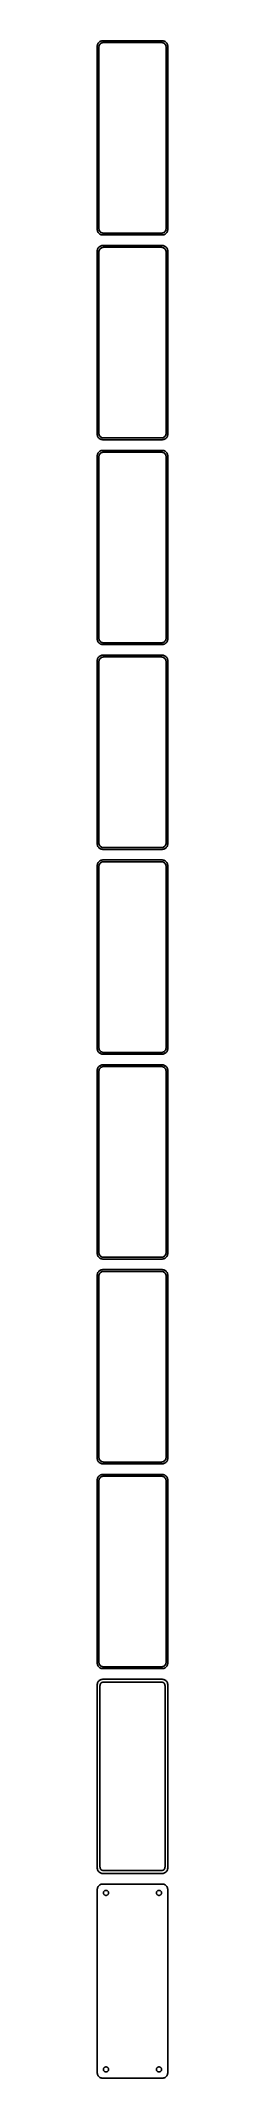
# Model space of a CAD drawing. Header units: metres. Extents: x -30 to 30, y 1658 to 3388.
import ezdxf

# ---------------------------------------------------------------- set-up
doc = ezdxf.new("R2010")
doc.units = ezdxf.units.M

msp = doc.modelspace()

# ---------------------------------------------------------------- linework, layer by layer
for p, q in [((-29.9606, 3384.13), (-30, 3383.5)), ((-30, 3383.5), (-30, 3228.5)), ((-29.8429, 3384.74), (-29.9606, 3384.13)), ((-29.6489, 3385.34), (-29.8429, 3384.74)), ((-29.3815, 3385.91), (-29.6489, 3385.34)), ((-29.0451, 3386.44), (-29.3815, 3385.91)), ((-28.6448, 3386.92), (-29.0451, 3386.44)), ((-28.1871, 3387.35), (-28.6448, 3386.92)), ((-28.5, 3383), (-28.4684, 3383.5)), ((-28.5, 3229), (-28.5, 3383)), ((-28.4684, 3383.5), (-28.3743, 3383.99)), ((-28.3743, 3383.99), (-28.2191, 3384.47)), ((-28.2191, 3384.47), (-28.0052, 3384.93)), ((-27.6791, 3387.72), (-28.1871, 3387.35)), ((-28.0052, 3384.93), (-27.7361, 3385.35)), ((-27.7361, 3385.35), (-27.4159, 3385.74)), ((-27.1289, 3388.02), (-27.6791, 3387.72)), ((-27.4159, 3385.74), (-27.0497, 3386.08)), ((-26.5451, 3388.26), (-27.1289, 3388.02)), ((-27.0497, 3386.08), (-26.6433, 3386.38)), ((-26.6433, 3386.38), (-26.2031, 3386.62)), ((-25.9369, 3388.41), (-26.5451, 3388.26)), ((-26.2031, 3386.62), (-25.7361, 3386.8)), ((-25.3139, 3388.49), (-25.9369, 3388.41)), ((-25.7361, 3386.8), (-25.2495, 3386.93)), ((25.3139, 3388.49), (-25.3139, 3388.49)), ((-25.2495, 3386.93), (-24.7512, 3386.99)), ((-24.7512, 3386.99), (24.7512, 3386.99)), ((24.7512, 3386.99), (25.2495, 3386.93)), ((25.2495, 3386.93), (25.7361, 3386.8)), ((25.9369, 3388.41), (25.3139, 3388.49)), ((25.7361, 3386.8), (26.2031, 3386.62)), ((26.5451, 3388.26), (25.9369, 3388.41)), ((26.2031, 3386.62), (26.6433, 3386.38)), ((27.1289, 3388.02), (26.5451, 3388.26)), ((26.6433, 3386.38), (27.0497, 3386.08)), ((27.0497, 3386.08), (27.4159, 3385.74)), ((27.6791, 3387.72), (27.1289, 3388.02)), ((27.4159, 3385.74), (27.7361, 3385.35)), ((28.1871, 3387.35), (27.6791, 3387.72)), ((27.7361, 3385.35), (28.0052, 3384.93)), ((28.0052, 3384.93), (28.2191, 3384.47)), ((28.6448, 3386.92), (28.1871, 3387.35)), ((28.2191, 3384.47), (28.3743, 3383.99)), ((28.3743, 3383.99), (28.4684, 3383.5)), ((28.4684, 3383.5), (28.5, 3383)), ((28.5, 3383), (28.5, 3229)), ((29.0451, 3386.44), (28.6448, 3386.92)), ((29.3815, 3385.91), (29.0451, 3386.44)), ((29.6489, 3385.34), (29.3815, 3385.91)), ((29.8429, 3384.74), (29.6489, 3385.34)), ((29.9606, 3384.13), (29.8429, 3384.74)), ((30, 3383.5), (29.9606, 3384.13)), ((30, 3228.5), (30, 3383.5)), ((-30, 3228.5), (-29.9606, 3227.87)), ((-29.9606, 3227.87), (-29.8429, 3227.26)), ((-29.8429, 3227.26), (-29.6489, 3226.66)), ((-29.6489, 3226.66), (-29.3815, 3226.09)), ((-29.3815, 3226.09), (-29.0451, 3225.56)), ((-29.0451, 3225.56), (-28.6448, 3225.08)), ((-28.6448, 3225.08), (-28.1871, 3224.65)), ((-28.4684, 3228.5), (-28.5, 3229)), ((-28.3743, 3228.01), (-28.4684, 3228.5)), ((-28.2191, 3227.53), (-28.3743, 3228.01)), ((-28.0052, 3227.07), (-28.2191, 3227.53)), ((-28.1871, 3224.65), (-27.6791, 3224.28)), ((-27.7361, 3226.65), (-28.0052, 3227.07)), ((-27.4159, 3226.26), (-27.7361, 3226.65)), ((-27.6791, 3224.28), (-27.1289, 3223.98)), ((-27.0497, 3225.92), (-27.4159, 3226.26)), ((-27.1289, 3223.98), (-26.5451, 3223.74)), ((-26.6433, 3225.62), (-27.0497, 3225.92)), ((-26.2031, 3225.38), (-26.6433, 3225.62)), ((-26.5451, 3223.74), (-25.9369, 3223.59)), ((-25.7361, 3225.2), (-26.2031, 3225.38)), ((-25.9369, 3223.59), (-25.3139, 3223.51)), ((-25.2495, 3225.07), (-25.7361, 3225.2)), ((-25.3139, 3223.51), (25.3139, 3223.51)), ((-24.7512, 3225.01), (-25.2495, 3225.07)), ((24.7512, 3225.01), (-24.7512, 3225.01)), ((25.2495, 3225.07), (24.7512, 3225.01)), ((25.7361, 3225.2), (25.2495, 3225.07)), ((25.3139, 3223.51), (25.9369, 3223.59)), ((26.2031, 3225.38), (25.7361, 3225.2)), ((25.9369, 3223.59), (26.5451, 3223.74)), ((26.6433, 3225.62), (26.2031, 3225.38)), ((26.5451, 3223.74), (27.1289, 3223.98)), ((27.0497, 3225.92), (26.6433, 3225.62)), ((27.4159, 3226.26), (27.0497, 3225.92)), ((27.1289, 3223.98), (27.6791, 3224.28)), ((27.7361, 3226.65), (27.4159, 3226.26)), ((27.6791, 3224.28), (28.1871, 3224.65)), ((28.0052, 3227.07), (27.7361, 3226.65)), ((28.2191, 3227.53), (28.0052, 3227.07)), ((28.1871, 3224.65), (28.6448, 3225.08)), ((28.3743, 3228.01), (28.2191, 3227.53)), ((28.4684, 3228.5), (28.3743, 3228.01)), ((28.5, 3229), (28.4684, 3228.5)), ((28.6448, 3225.08), (29.0451, 3225.56)), ((29.0451, 3225.56), (29.3815, 3226.09)), ((29.3815, 3226.09), (29.6489, 3226.66)), ((29.6489, 3226.66), (29.8429, 3227.26)), ((29.8429, 3227.26), (29.9606, 3227.87)), ((29.9606, 3227.87), (30, 3228.5)), ((-29.9606, 3210.13), (-30, 3209.5)), ((-30, 3209.5), (-30, 3054.5)), ((-29.8429, 3210.74), (-29.9606, 3210.13)), ((-29.6489, 3211.34), (-29.8429, 3210.74)), ((-29.3815, 3211.91), (-29.6489, 3211.34)), ((-29.0451, 3212.44), (-29.3815, 3211.91)), ((-28.6448, 3212.92), (-29.0451, 3212.44)), ((-28.1871, 3213.35), (-28.6448, 3212.92)), ((-28.5, 3209), (-28.4684, 3209.5)), ((-28.5, 3055), (-28.5, 3209)), ((-28.4684, 3209.5), (-28.3743, 3209.99)), ((-28.3743, 3209.99), (-28.2191, 3210.47)), ((-28.2191, 3210.47), (-28.0052, 3210.93)), ((-27.6791, 3213.72), (-28.1871, 3213.35)), ((-28.0052, 3210.93), (-27.7361, 3211.35)), ((-27.7361, 3211.35), (-27.4159, 3211.74)), ((-27.1289, 3214.02), (-27.6791, 3213.72)), ((-27.4159, 3211.74), (-27.0497, 3212.08)), ((-26.5451, 3214.26), (-27.1289, 3214.02)), ((-27.0497, 3212.08), (-26.6433, 3212.38)), ((-26.6433, 3212.38), (-26.2031, 3212.62)), ((-25.9369, 3214.41), (-26.5451, 3214.26)), ((-26.2031, 3212.62), (-25.7361, 3212.8)), ((-25.3139, 3214.49), (-25.9369, 3214.41)), ((-25.7361, 3212.8), (-25.2495, 3212.93)), ((25.3139, 3214.49), (-25.3139, 3214.49)), ((-25.2495, 3212.93), (-24.7512, 3212.99)), ((-24.7512, 3212.99), (24.7512, 3212.99)), ((24.7512, 3212.99), (25.2495, 3212.93)), ((25.2495, 3212.93), (25.7361, 3212.8)), ((25.9369, 3214.41), (25.3139, 3214.49)), ((25.7361, 3212.8), (26.2031, 3212.62)), ((26.5451, 3214.26), (25.9369, 3214.41)), ((26.2031, 3212.62), (26.6433, 3212.38)), ((27.1289, 3214.02), (26.5451, 3214.26)), ((26.6433, 3212.38), (27.0497, 3212.08)), ((27.0497, 3212.08), (27.4159, 3211.74)), ((27.6791, 3213.72), (27.1289, 3214.02)), ((27.4159, 3211.74), (27.7361, 3211.35)), ((28.1871, 3213.35), (27.6791, 3213.72)), ((27.7361, 3211.35), (28.0052, 3210.93)), ((28.0052, 3210.93), (28.2191, 3210.47)), ((28.6448, 3212.92), (28.1871, 3213.35)), ((28.2191, 3210.47), (28.3743, 3209.99)), ((28.3743, 3209.99), (28.4684, 3209.5)), ((28.4684, 3209.5), (28.5, 3209)), ((28.5, 3209), (28.5, 3055)), ((29.0451, 3212.44), (28.6448, 3212.92)), ((29.3815, 3211.91), (29.0451, 3212.44)), ((29.6489, 3211.34), (29.3815, 3211.91)), ((29.8429, 3210.74), (29.6489, 3211.34)), ((29.9606, 3210.13), (29.8429, 3210.74)), ((30, 3209.5), (29.9606, 3210.13)), ((30, 3054.5), (30, 3209.5)), ((-30, 3054.5), (-29.9606, 3053.87)), ((-29.9606, 3053.87), (-29.8429, 3053.26)), ((-29.8429, 3053.26), (-29.6489, 3052.66)), ((-29.6489, 3052.66), (-29.3815, 3052.09)), ((-29.3815, 3052.09), (-29.0451, 3051.56)), ((-29.0451, 3051.56), (-28.6448, 3051.08)), ((-28.6448, 3051.08), (-28.1871, 3050.65)), ((-28.4684, 3054.5), (-28.5, 3055)), ((-28.3743, 3054.01), (-28.4684, 3054.5)), ((-28.2191, 3053.53), (-28.3743, 3054.01)), ((-28.0052, 3053.07), (-28.2191, 3053.53)), ((-28.1871, 3050.65), (-27.6791, 3050.28)), ((-27.7361, 3052.65), (-28.0052, 3053.07)), ((-27.4159, 3052.26), (-27.7361, 3052.65)), ((-27.6791, 3050.28), (-27.1289, 3049.98)), ((-27.0497, 3051.92), (-27.4159, 3052.26)), ((-27.1289, 3049.98), (-26.5451, 3049.74)), ((-26.6433, 3051.62), (-27.0497, 3051.92)), ((-26.2031, 3051.38), (-26.6433, 3051.62)), ((-26.5451, 3049.74), (-25.9369, 3049.59)), ((-25.7361, 3051.2), (-26.2031, 3051.38)), ((-25.9369, 3049.59), (-25.3139, 3049.51)), ((-25.2495, 3051.07), (-25.7361, 3051.2)), ((-25.3139, 3049.51), (25.3139, 3049.51)), ((-24.7512, 3051.01), (-25.2495, 3051.07)), ((24.7512, 3051.01), (-24.7512, 3051.01)), ((25.2495, 3051.07), (24.7512, 3051.01)), ((25.7361, 3051.2), (25.2495, 3051.07)), ((25.3139, 3049.51), (25.9369, 3049.59)), ((26.2031, 3051.38), (25.7361, 3051.2)), ((25.9369, 3049.59), (26.5451, 3049.74)), ((26.6433, 3051.62), (26.2031, 3051.38)), ((26.5451, 3049.74), (27.1289, 3049.98)), ((27.0497, 3051.92), (26.6433, 3051.62)), ((27.4159, 3052.26), (27.0497, 3051.92)), ((27.1289, 3049.98), (27.6791, 3050.28)), ((27.7361, 3052.65), (27.4159, 3052.26)), ((27.6791, 3050.28), (28.1871, 3050.65)), ((28.0052, 3053.07), (27.7361, 3052.65)), ((28.2191, 3053.53), (28.0052, 3053.07)), ((28.1871, 3050.65), (28.6448, 3051.08)), ((28.3743, 3054.01), (28.2191, 3053.53)), ((28.4684, 3054.5), (28.3743, 3054.01)), ((28.5, 3055), (28.4684, 3054.5)), ((28.6448, 3051.08), (29.0451, 3051.56)), ((29.0451, 3051.56), (29.3815, 3052.09)), ((29.3815, 3052.09), (29.6489, 3052.66)), ((29.6489, 3052.66), (29.8429, 3053.26)), ((29.8429, 3053.26), (29.9606, 3053.87)), ((29.9606, 3053.87), (30, 3054.5)), ((-29.9606, 3036.13), (-30, 3035.5)), ((-30, 3035.5), (-30, 2880.5)), ((-29.8429, 3036.74), (-29.9606, 3036.13)), ((-29.6489, 3037.34), (-29.8429, 3036.74)), ((-29.3815, 3037.91), (-29.6489, 3037.34)), ((-29.0451, 3038.44), (-29.3815, 3037.91)), ((-28.6448, 3038.92), (-29.0451, 3038.44)), ((-28.1871, 3039.35), (-28.6448, 3038.92)), ((-28.5, 3035), (-28.4684, 3035.5)), ((-28.5, 2881), (-28.5, 3035)), ((-28.4684, 3035.5), (-28.3743, 3035.99)), ((-28.3743, 3035.99), (-28.2191, 3036.47)), ((-28.2191, 3036.47), (-28.0052, 3036.93)), ((-27.6791, 3039.72), (-28.1871, 3039.35)), ((-28.0052, 3036.93), (-27.7361, 3037.35)), ((-27.7361, 3037.35), (-27.4159, 3037.74)), ((-27.1289, 3040.02), (-27.6791, 3039.72)), ((-27.4159, 3037.74), (-27.0497, 3038.08)), ((-26.5451, 3040.26), (-27.1289, 3040.02)), ((-27.0497, 3038.08), (-26.6433, 3038.38)), ((-26.6433, 3038.38), (-26.2031, 3038.62)), ((-25.9369, 3040.41), (-26.5451, 3040.26)), ((-26.2031, 3038.62), (-25.7361, 3038.8)), ((-25.3139, 3040.49), (-25.9369, 3040.41)), ((-25.7361, 3038.8), (-25.2495, 3038.93)), ((25.3139, 3040.49), (-25.3139, 3040.49)), ((-25.2495, 3038.93), (-24.7512, 3038.99)), ((-24.7512, 3038.99), (24.7512, 3038.99)), ((24.7512, 3038.99), (25.2495, 3038.93)), ((25.2495, 3038.93), (25.7361, 3038.8)), ((25.9369, 3040.41), (25.3139, 3040.49)), ((25.7361, 3038.8), (26.2031, 3038.62)), ((26.5451, 3040.26), (25.9369, 3040.41)), ((26.2031, 3038.62), (26.6433, 3038.38)), ((27.1289, 3040.02), (26.5451, 3040.26)), ((26.6433, 3038.38), (27.0497, 3038.08)), ((27.0497, 3038.08), (27.4159, 3037.74)), ((27.6791, 3039.72), (27.1289, 3040.02)), ((27.4159, 3037.74), (27.7361, 3037.35)), ((28.1871, 3039.35), (27.6791, 3039.72)), ((27.7361, 3037.35), (28.0052, 3036.93)), ((28.0052, 3036.93), (28.2191, 3036.47)), ((28.6448, 3038.92), (28.1871, 3039.35)), ((28.2191, 3036.47), (28.3743, 3035.99)), ((28.3743, 3035.99), (28.4684, 3035.5)), ((28.4684, 3035.5), (28.5, 3035)), ((28.5, 3035), (28.5, 2881)), ((29.0451, 3038.44), (28.6448, 3038.92)), ((29.3815, 3037.91), (29.0451, 3038.44)), ((29.6489, 3037.34), (29.3815, 3037.91)), ((29.8429, 3036.74), (29.6489, 3037.34)), ((29.9606, 3036.13), (29.8429, 3036.74)), ((30, 3035.5), (29.9606, 3036.13)), ((30, 2880.5), (30, 3035.5)), ((-30, 2880.5), (-29.9606, 2879.87)), ((-29.9606, 2879.87), (-29.8429, 2879.26)), ((-29.8429, 2879.26), (-29.6489, 2878.66)), ((-29.6489, 2878.66), (-29.3815, 2878.09)), ((-29.3815, 2878.09), (-29.0451, 2877.56)), ((-29.0451, 2877.56), (-28.6448, 2877.08)), ((-28.6448, 2877.08), (-28.1871, 2876.65)), ((-28.4684, 2880.5), (-28.5, 2881)), ((-28.3743, 2880.01), (-28.4684, 2880.5)), ((-28.2191, 2879.53), (-28.3743, 2880.01)), ((-28.0052, 2879.07), (-28.2191, 2879.53)), ((-28.1871, 2876.65), (-27.6791, 2876.28)), ((-27.7361, 2878.65), (-28.0052, 2879.07)), ((-27.4159, 2878.26), (-27.7361, 2878.65)), ((-27.6791, 2876.28), (-27.1289, 2875.98)), ((-27.0497, 2877.92), (-27.4159, 2878.26)), ((-27.1289, 2875.98), (-26.5451, 2875.74)), ((-26.6433, 2877.62), (-27.0497, 2877.92)), ((-26.2031, 2877.38), (-26.6433, 2877.62)), ((-26.5451, 2875.74), (-25.9369, 2875.59)), ((-25.7361, 2877.2), (-26.2031, 2877.38)), ((-25.9369, 2875.59), (-25.3139, 2875.51)), ((-25.2495, 2877.07), (-25.7361, 2877.2)), ((-25.3139, 2875.51), (25.3139, 2875.51)), ((-24.7512, 2877.01), (-25.2495, 2877.07)), ((24.7512, 2877.01), (-24.7512, 2877.01)), ((25.2495, 2877.07), (24.7512, 2877.01)), ((25.7361, 2877.2), (25.2495, 2877.07)), ((25.3139, 2875.51), (25.9369, 2875.59)), ((26.2031, 2877.38), (25.7361, 2877.2)), ((25.9369, 2875.59), (26.5451, 2875.74)), ((26.6433, 2877.62), (26.2031, 2877.38)), ((26.5451, 2875.74), (27.1289, 2875.98)), ((27.0497, 2877.92), (26.6433, 2877.62)), ((27.4159, 2878.26), (27.0497, 2877.92)), ((27.1289, 2875.98), (27.6791, 2876.28)), ((27.7361, 2878.65), (27.4159, 2878.26)), ((27.6791, 2876.28), (28.1871, 2876.65)), ((28.0052, 2879.07), (27.7361, 2878.65)), ((28.2191, 2879.53), (28.0052, 2879.07)), ((28.1871, 2876.65), (28.6448, 2877.08)), ((28.3743, 2880.01), (28.2191, 2879.53)), ((28.4684, 2880.5), (28.3743, 2880.01)), ((28.5, 2881), (28.4684, 2880.5)), ((28.6448, 2877.08), (29.0451, 2877.56)), ((29.0451, 2877.56), (29.3815, 2878.09)), ((29.3815, 2878.09), (29.6489, 2878.66)), ((29.6489, 2878.66), (29.8429, 2879.26)), ((29.8429, 2879.26), (29.9606, 2879.87)), ((29.9606, 2879.87), (30, 2880.5)), ((-29.9606, 2862.13), (-30, 2861.5)), ((-30, 2861.5), (-30, 2706.5)), ((-29.8429, 2862.74), (-29.9606, 2862.13)), ((-29.6489, 2863.34), (-29.8429, 2862.74)), ((-29.3815, 2863.91), (-29.6489, 2863.34)), ((-29.0451, 2864.44), (-29.3815, 2863.91)), ((-28.6448, 2864.92), (-29.0451, 2864.44)), ((-28.1871, 2865.35), (-28.6448, 2864.92)), ((-28.5, 2861), (-28.4684, 2861.5)), ((-28.5, 2707), (-28.5, 2861)), ((-28.4684, 2861.5), (-28.3743, 2861.99)), ((-28.3743, 2861.99), (-28.2191, 2862.47)), ((-28.2191, 2862.47), (-28.0052, 2862.93)), ((-27.6791, 2865.72), (-28.1871, 2865.35)), ((-28.0052, 2862.93), (-27.7361, 2863.35)), ((-27.7361, 2863.35), (-27.4159, 2863.74)), ((-27.1289, 2866.02), (-27.6791, 2865.72)), ((-27.4159, 2863.74), (-27.0497, 2864.08)), ((-26.5451, 2866.26), (-27.1289, 2866.02)), ((-27.0497, 2864.08), (-26.6433, 2864.38)), ((-26.6433, 2864.38), (-26.2031, 2864.62)), ((-25.9369, 2866.41), (-26.5451, 2866.26)), ((-26.2031, 2864.62), (-25.7361, 2864.8)), ((-25.3139, 2866.49), (-25.9369, 2866.41)), ((-25.7361, 2864.8), (-25.2495, 2864.93)), ((25.3139, 2866.49), (-25.3139, 2866.49)), ((-25.2495, 2864.93), (-24.7512, 2864.99)), ((-24.7512, 2864.99), (24.7512, 2864.99)), ((24.7512, 2864.99), (25.2495, 2864.93)), ((25.2495, 2864.93), (25.7361, 2864.8)), ((25.9369, 2866.41), (25.3139, 2866.49)), ((25.7361, 2864.8), (26.2031, 2864.62)), ((26.5451, 2866.26), (25.9369, 2866.41)), ((26.2031, 2864.62), (26.6433, 2864.38)), ((27.1289, 2866.02), (26.5451, 2866.26)), ((26.6433, 2864.38), (27.0497, 2864.08)), ((27.0497, 2864.08), (27.4159, 2863.74)), ((27.6791, 2865.72), (27.1289, 2866.02)), ((27.4159, 2863.74), (27.7361, 2863.35)), ((28.1871, 2865.35), (27.6791, 2865.72)), ((27.7361, 2863.35), (28.0052, 2862.93)), ((28.0052, 2862.93), (28.2191, 2862.47)), ((28.6448, 2864.92), (28.1871, 2865.35)), ((28.2191, 2862.47), (28.3743, 2861.99)), ((28.3743, 2861.99), (28.4684, 2861.5)), ((28.4684, 2861.5), (28.5, 2861)), ((28.5, 2861), (28.5, 2707)), ((29.0451, 2864.44), (28.6448, 2864.92)), ((29.3815, 2863.91), (29.0451, 2864.44)), ((29.6489, 2863.34), (29.3815, 2863.91)), ((29.8429, 2862.74), (29.6489, 2863.34)), ((29.9606, 2862.13), (29.8429, 2862.74)), ((30, 2861.5), (29.9606, 2862.13)), ((30, 2706.5), (30, 2861.5)), ((-30, 2706.5), (-29.9606, 2705.87)), ((-29.9606, 2705.87), (-29.8429, 2705.26)), ((-29.8429, 2705.26), (-29.6489, 2704.66)), ((-29.6489, 2704.66), (-29.3815, 2704.09)), ((-29.3815, 2704.09), (-29.0451, 2703.56)), ((-29.0451, 2703.56), (-28.6448, 2703.08)), ((-28.6448, 2703.08), (-28.1871, 2702.65)), ((-28.4684, 2706.5), (-28.5, 2707)), ((-28.3743, 2706.01), (-28.4684, 2706.5)), ((-28.2191, 2705.53), (-28.3743, 2706.01)), ((-28.0052, 2705.07), (-28.2191, 2705.53)), ((-28.1871, 2702.65), (-27.6791, 2702.28)), ((-27.7361, 2704.65), (-28.0052, 2705.07)), ((-27.4159, 2704.26), (-27.7361, 2704.65)), ((-27.6791, 2702.28), (-27.1289, 2701.98)), ((-27.0497, 2703.92), (-27.4159, 2704.26)), ((-27.1289, 2701.98), (-26.5451, 2701.74)), ((-26.6433, 2703.62), (-27.0497, 2703.92)), ((-26.2031, 2703.38), (-26.6433, 2703.62)), ((-26.5451, 2701.74), (-25.9369, 2701.59)), ((-25.7361, 2703.2), (-26.2031, 2703.38)), ((-25.9369, 2701.59), (-25.3139, 2701.51)), ((-25.2495, 2703.07), (-25.7361, 2703.2)), ((-25.3139, 2701.51), (25.3139, 2701.51)), ((-24.7512, 2703.01), (-25.2495, 2703.07)), ((24.7512, 2703.01), (-24.7512, 2703.01)), ((25.2495, 2703.07), (24.7512, 2703.01)), ((25.7361, 2703.2), (25.2495, 2703.07)), ((25.3139, 2701.51), (25.9369, 2701.59)), ((26.2031, 2703.38), (25.7361, 2703.2)), ((25.9369, 2701.59), (26.5451, 2701.74)), ((26.6433, 2703.62), (26.2031, 2703.38)), ((26.5451, 2701.74), (27.1289, 2701.98)), ((27.0497, 2703.92), (26.6433, 2703.62)), ((27.4159, 2704.26), (27.0497, 2703.92)), ((27.1289, 2701.98), (27.6791, 2702.28)), ((27.7361, 2704.65), (27.4159, 2704.26)), ((27.6791, 2702.28), (28.1871, 2702.65)), ((28.0052, 2705.07), (27.7361, 2704.65)), ((28.2191, 2705.53), (28.0052, 2705.07)), ((28.1871, 2702.65), (28.6448, 2703.08)), ((28.3743, 2706.01), (28.2191, 2705.53)), ((28.4684, 2706.5), (28.3743, 2706.01)), ((28.5, 2707), (28.4684, 2706.5)), ((28.6448, 2703.08), (29.0451, 2703.56)), ((29.0451, 2703.56), (29.3815, 2704.09)), ((29.3815, 2704.09), (29.6489, 2704.66)), ((29.6489, 2704.66), (29.8429, 2705.26)), ((29.8429, 2705.26), (29.9606, 2705.87)), ((29.9606, 2705.87), (30, 2706.5)), ((-29.9606, 2688.13), (-30, 2687.5)), ((-30, 2687.5), (-30, 2532.5)), ((-29.8429, 2688.74), (-29.9606, 2688.13)), ((-29.6489, 2689.34), (-29.8429, 2688.74)), ((-29.3815, 2689.91), (-29.6489, 2689.34)), ((-29.0451, 2690.44), (-29.3815, 2689.91)), ((-28.6448, 2690.92), (-29.0451, 2690.44)), ((-28.1871, 2691.35), (-28.6448, 2690.92)), ((-28.5, 2687), (-28.4684, 2687.5)), ((-28.5, 2533), (-28.5, 2687)), ((-28.4684, 2687.5), (-28.3743, 2687.99)), ((-28.3743, 2687.99), (-28.2191, 2688.47)), ((-28.2191, 2688.47), (-28.0052, 2688.93)), ((-27.6791, 2691.72), (-28.1871, 2691.35)), ((-28.0052, 2688.93), (-27.7361, 2689.35)), ((-27.7361, 2689.35), (-27.4159, 2689.74)), ((-27.1289, 2692.02), (-27.6791, 2691.72)), ((-27.4159, 2689.74), (-27.0497, 2690.08)), ((-26.5451, 2692.26), (-27.1289, 2692.02)), ((-27.0497, 2690.08), (-26.6433, 2690.38)), ((-26.6433, 2690.38), (-26.2031, 2690.62)), ((-25.9369, 2692.41), (-26.5451, 2692.26)), ((-26.2031, 2690.62), (-25.7361, 2690.8)), ((-25.3139, 2692.49), (-25.9369, 2692.41)), ((-25.7361, 2690.8), (-25.2495, 2690.93)), ((25.3139, 2692.49), (-25.3139, 2692.49)), ((-25.2495, 2690.93), (-24.7512, 2690.99)), ((-24.7512, 2690.99), (24.7512, 2690.99)), ((24.7512, 2690.99), (25.2495, 2690.93)), ((25.2495, 2690.93), (25.7361, 2690.8)), ((25.9369, 2692.41), (25.3139, 2692.49)), ((25.7361, 2690.8), (26.2031, 2690.62)), ((26.5451, 2692.26), (25.9369, 2692.41)), ((26.2031, 2690.62), (26.6433, 2690.38)), ((27.1289, 2692.02), (26.5451, 2692.26)), ((26.6433, 2690.38), (27.0497, 2690.08)), ((27.0497, 2690.08), (27.4159, 2689.74)), ((27.6791, 2691.72), (27.1289, 2692.02)), ((27.4159, 2689.74), (27.7361, 2689.35)), ((28.1871, 2691.35), (27.6791, 2691.72)), ((27.7361, 2689.35), (28.0052, 2688.93)), ((28.0052, 2688.93), (28.2191, 2688.47)), ((28.6448, 2690.92), (28.1871, 2691.35)), ((28.2191, 2688.47), (28.3743, 2687.99)), ((28.3743, 2687.99), (28.4684, 2687.5)), ((28.4684, 2687.5), (28.5, 2687)), ((28.5, 2687), (28.5, 2533)), ((29.0451, 2690.44), (28.6448, 2690.92)), ((29.3815, 2689.91), (29.0451, 2690.44)), ((29.6489, 2689.34), (29.3815, 2689.91)), ((29.8429, 2688.74), (29.6489, 2689.34)), ((29.9606, 2688.13), (29.8429, 2688.74)), ((30, 2687.5), (29.9606, 2688.13)), ((30, 2532.5), (30, 2687.5)), ((-30, 2532.5), (-29.9606, 2531.87)), ((-29.9606, 2531.87), (-29.8429, 2531.26)), ((-29.8429, 2531.26), (-29.6489, 2530.66)), ((-29.6489, 2530.66), (-29.3815, 2530.09)), ((-29.3815, 2530.09), (-29.0451, 2529.56)), ((-29.0451, 2529.56), (-28.6448, 2529.08)), ((-28.6448, 2529.08), (-28.1871, 2528.65)), ((-28.4684, 2532.5), (-28.5, 2533)), ((-28.3743, 2532.01), (-28.4684, 2532.5)), ((-28.2191, 2531.53), (-28.3743, 2532.01)), ((-28.0052, 2531.07), (-28.2191, 2531.53)), ((-28.1871, 2528.65), (-27.6791, 2528.28)), ((-27.7361, 2530.65), (-28.0052, 2531.07)), ((-27.4159, 2530.26), (-27.7361, 2530.65)), ((-27.6791, 2528.28), (-27.1289, 2527.98)), ((-27.0497, 2529.92), (-27.4159, 2530.26)), ((-27.1289, 2527.98), (-26.5451, 2527.74)), ((-26.6433, 2529.62), (-27.0497, 2529.92)), ((-26.2031, 2529.38), (-26.6433, 2529.62)), ((-26.5451, 2527.74), (-25.9369, 2527.59)), ((-25.7361, 2529.2), (-26.2031, 2529.38)), ((-25.9369, 2527.59), (-25.3139, 2527.51)), ((-25.2495, 2529.07), (-25.7361, 2529.2)), ((-25.3139, 2527.51), (25.3139, 2527.51)), ((-24.7512, 2529.01), (-25.2495, 2529.07)), ((24.7512, 2529.01), (-24.7512, 2529.01)), ((25.2495, 2529.07), (24.7512, 2529.01)), ((25.7361, 2529.2), (25.2495, 2529.07)), ((25.3139, 2527.51), (25.9369, 2527.59)), ((26.2031, 2529.38), (25.7361, 2529.2)), ((25.9369, 2527.59), (26.5451, 2527.74)), ((26.6433, 2529.62), (26.2031, 2529.38)), ((26.5451, 2527.74), (27.1289, 2527.98)), ((27.0497, 2529.92), (26.6433, 2529.62)), ((27.4159, 2530.26), (27.0497, 2529.92)), ((27.1289, 2527.98), (27.6791, 2528.28)), ((27.7361, 2530.65), (27.4159, 2530.26)), ((27.6791, 2528.28), (28.1871, 2528.65)), ((28.0052, 2531.07), (27.7361, 2530.65)), ((28.2191, 2531.53), (28.0052, 2531.07)), ((28.1871, 2528.65), (28.6448, 2529.08)), ((28.3743, 2532.01), (28.2191, 2531.53)), ((28.4684, 2532.5), (28.3743, 2532.01)), ((28.5, 2533), (28.4684, 2532.5)), ((28.6448, 2529.08), (29.0451, 2529.56)), ((29.0451, 2529.56), (29.3815, 2530.09)), ((29.3815, 2530.09), (29.6489, 2530.66)), ((29.6489, 2530.66), (29.8429, 2531.26)), ((29.8429, 2531.26), (29.9606, 2531.87)), ((29.9606, 2531.87), (30, 2532.5)), ((-29.9606, 2514.13), (-30, 2513.5)), ((-30, 2513.5), (-30, 2358.5)), ((-29.8429, 2514.74), (-29.9606, 2514.13)), ((-29.6489, 2515.34), (-29.8429, 2514.74)), ((-29.3815, 2515.91), (-29.6489, 2515.34)), ((-29.0451, 2516.44), (-29.3815, 2515.91)), ((-28.6448, 2516.92), (-29.0451, 2516.44)), ((-28.1871, 2517.35), (-28.6448, 2516.92)), ((-28.5, 2513), (-28.4684, 2513.5)), ((-28.5, 2359), (-28.5, 2513)), ((-28.4684, 2513.5), (-28.3743, 2513.99)), ((-28.3743, 2513.99), (-28.2191, 2514.47)), ((-28.2191, 2514.47), (-28.0052, 2514.93)), ((-27.6791, 2517.72), (-28.1871, 2517.35)), ((-28.0052, 2514.93), (-27.7361, 2515.35)), ((-27.7361, 2515.35), (-27.4159, 2515.74)), ((-27.1289, 2518.02), (-27.6791, 2517.72)), ((-27.4159, 2515.74), (-27.0497, 2516.08)), ((-26.5451, 2518.26), (-27.1289, 2518.02)), ((-27.0497, 2516.08), (-26.6433, 2516.38)), ((-26.6433, 2516.38), (-26.2031, 2516.62)), ((-25.9369, 2518.41), (-26.5451, 2518.26)), ((-26.2031, 2516.62), (-25.7361, 2516.8)), ((-25.3139, 2518.49), (-25.9369, 2518.41)), ((-25.7361, 2516.8), (-25.2495, 2516.93)), ((25.3139, 2518.49), (-25.3139, 2518.49)), ((-25.2495, 2516.93), (-24.7512, 2516.99)), ((-24.7512, 2516.99), (24.7512, 2516.99)), ((24.7512, 2516.99), (25.2495, 2516.93)), ((25.2495, 2516.93), (25.7361, 2516.8)), ((25.9369, 2518.41), (25.3139, 2518.49)), ((25.7361, 2516.8), (26.2031, 2516.62)), ((26.5451, 2518.26), (25.9369, 2518.41)), ((26.2031, 2516.62), (26.6433, 2516.38)), ((27.1289, 2518.02), (26.5451, 2518.26)), ((26.6433, 2516.38), (27.0497, 2516.08)), ((27.0497, 2516.08), (27.4159, 2515.74)), ((27.6791, 2517.72), (27.1289, 2518.02)), ((27.4159, 2515.74), (27.7361, 2515.35)), ((28.1871, 2517.35), (27.6791, 2517.72)), ((27.7361, 2515.35), (28.0052, 2514.93)), ((28.0052, 2514.93), (28.2191, 2514.47)), ((28.6448, 2516.92), (28.1871, 2517.35)), ((28.2191, 2514.47), (28.3743, 2513.99)), ((28.3743, 2513.99), (28.4684, 2513.5)), ((28.4684, 2513.5), (28.5, 2513)), ((28.5, 2513), (28.5, 2359)), ((29.0451, 2516.44), (28.6448, 2516.92)), ((29.3815, 2515.91), (29.0451, 2516.44)), ((29.6489, 2515.34), (29.3815, 2515.91)), ((29.8429, 2514.74), (29.6489, 2515.34)), ((29.9606, 2514.13), (29.8429, 2514.74)), ((30, 2513.5), (29.9606, 2514.13)), ((30, 2358.5), (30, 2513.5)), ((-30, 2358.5), (-29.9606, 2357.87)), ((-29.9606, 2357.87), (-29.8429, 2357.26)), ((-29.8429, 2357.26), (-29.6489, 2356.66)), ((-29.6489, 2356.66), (-29.3815, 2356.09)), ((-29.3815, 2356.09), (-29.0451, 2355.56)), ((-29.0451, 2355.56), (-28.6448, 2355.08)), ((-28.6448, 2355.08), (-28.1871, 2354.65)), ((-28.4684, 2358.5), (-28.5, 2359)), ((-28.3743, 2358.01), (-28.4684, 2358.5)), ((-28.2191, 2357.53), (-28.3743, 2358.01)), ((-28.0052, 2357.07), (-28.2191, 2357.53)), ((-28.1871, 2354.65), (-27.6791, 2354.28)), ((-27.7361, 2356.65), (-28.0052, 2357.07)), ((-27.4159, 2356.26), (-27.7361, 2356.65)), ((-27.6791, 2354.28), (-27.1289, 2353.98)), ((-27.0497, 2355.92), (-27.4159, 2356.26)), ((-26.6433, 2355.62), (-27.0497, 2355.92)), ((-26.2031, 2355.38), (-26.6433, 2355.62)), ((-25.7361, 2355.2), (-26.2031, 2355.38)), ((-25.2495, 2355.07), (-25.7361, 2355.2)), ((-24.7512, 2355.01), (-25.2495, 2355.07)), ((24.7512, 2355.01), (-24.7512, 2355.01)), ((25.2495, 2355.07), (24.7512, 2355.01)), ((25.7361, 2355.2), (25.2495, 2355.07)), ((26.2031, 2355.38), (25.7361, 2355.2)), ((26.6433, 2355.62), (26.2031, 2355.38)), ((27.0497, 2355.92), (26.6433, 2355.62)), ((27.4159, 2356.26), (27.0497, 2355.92)), ((27.1289, 2353.98), (27.6791, 2354.28)), ((27.7361, 2356.65), (27.4159, 2356.26)), ((27.6791, 2354.28), (28.1871, 2354.65)), ((28.0052, 2357.07), (27.7361, 2356.65)), ((28.2191, 2357.53), (28.0052, 2357.07)), ((28.1871, 2354.65), (28.6448, 2355.08)), ((28.3743, 2358.01), (28.2191, 2357.53)), ((28.4684, 2358.5), (28.3743, 2358.01)), ((28.5, 2359), (28.4684, 2358.5)), ((28.6448, 2355.08), (29.0451, 2355.56)), ((29.0451, 2355.56), (29.3815, 2356.09)), ((29.3815, 2356.09), (29.6489, 2356.66)), ((29.6489, 2356.66), (29.8429, 2357.26)), ((29.8429, 2357.26), (29.9606, 2357.87)), ((29.9606, 2357.87), (30, 2358.5)), ((-29.9606, 2340.13), (-30, 2339.5)), ((-30, 2339.5), (-30, 2184.5)), ((-29.8429, 2340.74), (-29.9606, 2340.13)), ((-29.6489, 2341.34), (-29.8429, 2340.74)), ((-29.3815, 2341.91), (-29.6489, 2341.34)), ((-29.0451, 2342.44), (-29.3815, 2341.91)), ((-28.6448, 2342.92), (-29.0451, 2342.44)), ((-28.1871, 2343.35), (-28.6448, 2342.92)), ((-28.5, 2339), (-28.4684, 2339.5)), ((-28.5, 2185), (-28.5, 2339)), ((-28.4684, 2339.5), (-28.3743, 2339.99)), ((-28.3743, 2339.99), (-28.2191, 2340.47)), ((-28.2191, 2340.47), (-28.0052, 2340.93)), ((-27.6791, 2343.72), (-28.1871, 2343.35)), ((-28.0052, 2340.93), (-27.7361, 2341.35)), ((-27.7361, 2341.35), (-27.4159, 2341.74)), ((-27.1289, 2344.02), (-27.6791, 2343.72)), ((-27.4159, 2341.74), (-27.0497, 2342.08)), ((-27.1289, 2353.98), (-26.5451, 2353.74)), ((-26.5451, 2344.26), (-27.1289, 2344.02)), ((-27.0497, 2342.08), (-26.6433, 2342.38)), ((-26.6433, 2342.38), (-26.2031, 2342.62)), ((-26.5451, 2353.74), (-25.9369, 2353.59)), ((-25.9369, 2344.41), (-26.5451, 2344.26)), ((-26.2031, 2342.62), (-25.7361, 2342.8)), ((-25.9369, 2353.59), (-25.3139, 2353.51)), ((-25.3139, 2344.49), (-25.9369, 2344.41)), ((-25.7361, 2342.8), (-25.2495, 2342.93)), ((-25.3139, 2353.51), (25.3139, 2353.51)), ((25.3139, 2344.49), (-25.3139, 2344.49)), ((-25.2495, 2342.93), (-24.7512, 2342.99)), ((-24.7512, 2342.99), (24.7512, 2342.99)), ((24.7512, 2342.99), (25.2495, 2342.93)), ((25.2495, 2342.93), (25.7361, 2342.8)), ((25.3139, 2353.51), (25.9369, 2353.59)), ((25.9369, 2344.41), (25.3139, 2344.49)), ((25.7361, 2342.8), (26.2031, 2342.62)), ((25.9369, 2353.59), (26.5451, 2353.74)), ((26.5451, 2344.26), (25.9369, 2344.41)), ((26.2031, 2342.62), (26.6433, 2342.38)), ((26.5451, 2353.74), (27.1289, 2353.98)), ((27.1289, 2344.02), (26.5451, 2344.26)), ((26.6433, 2342.38), (27.0497, 2342.08)), ((27.0497, 2342.08), (27.4159, 2341.74)), ((27.6791, 2343.72), (27.1289, 2344.02)), ((27.4159, 2341.74), (27.7361, 2341.35)), ((28.1871, 2343.35), (27.6791, 2343.72)), ((27.7361, 2341.35), (28.0052, 2340.93)), ((28.0052, 2340.93), (28.2191, 2340.47)), ((28.6448, 2342.92), (28.1871, 2343.35)), ((28.2191, 2340.47), (28.3743, 2339.99)), ((28.3743, 2339.99), (28.4684, 2339.5)), ((28.4684, 2339.5), (28.5, 2339)), ((28.5, 2339), (28.5, 2185)), ((29.0451, 2342.44), (28.6448, 2342.92)), ((29.3815, 2341.91), (29.0451, 2342.44)), ((29.6489, 2341.34), (29.3815, 2341.91)), ((29.8429, 2340.74), (29.6489, 2341.34)), ((29.9606, 2340.13), (29.8429, 2340.74)), ((30, 2339.5), (29.9606, 2340.13)), ((30, 2184.5), (30, 2339.5)), ((-30, 2184.5), (-29.9606, 2183.87)), ((-29.9606, 2183.87), (-29.8429, 2183.26)), ((-29.8429, 2183.26), (-29.6489, 2182.66)), ((-29.6489, 2182.66), (-29.3815, 2182.09)), ((-29.3815, 2182.09), (-29.0451, 2181.56)), ((-29.0451, 2181.56), (-28.6448, 2181.08)), ((-28.6448, 2181.08), (-28.1871, 2180.65)), ((-28.4684, 2184.5), (-28.5, 2185)), ((-28.3743, 2184.01), (-28.4684, 2184.5)), ((-28.2191, 2183.53), (-28.3743, 2184.01)), ((-28.0052, 2183.07), (-28.2191, 2183.53)), ((-27.7361, 2182.65), (-28.0052, 2183.07)), ((-27.4159, 2182.26), (-27.7361, 2182.65)), ((-27.0497, 2181.92), (-27.4159, 2182.26)), ((-26.6433, 2181.62), (-27.0497, 2181.92)), ((-26.2031, 2181.38), (-26.6433, 2181.62)), ((-25.7361, 2181.2), (-26.2031, 2181.38)), ((-25.2495, 2181.07), (-25.7361, 2181.2)), ((-24.7512, 2181.01), (-25.2495, 2181.07)), ((25.2495, 2181.07), (24.7512, 2181.01)), ((25.7361, 2181.2), (25.2495, 2181.07)), ((26.2031, 2181.38), (25.7361, 2181.2)), ((26.6433, 2181.62), (26.2031, 2181.38)), ((27.0497, 2181.92), (26.6433, 2181.62)), ((27.4159, 2182.26), (27.0497, 2181.92)), ((27.7361, 2182.65), (27.4159, 2182.26)), ((28.0052, 2183.07), (27.7361, 2182.65)), ((28.2191, 2183.53), (28.0052, 2183.07)), ((28.1871, 2180.65), (28.6448, 2181.08)), ((28.3743, 2184.01), (28.2191, 2183.53)), ((28.4684, 2184.5), (28.3743, 2184.01)), ((28.5, 2185), (28.4684, 2184.5)), ((28.6448, 2181.08), (29.0451, 2181.56)), ((29.0451, 2181.56), (29.3815, 2182.09)), ((29.3815, 2182.09), (29.6489, 2182.66)), ((29.6489, 2182.66), (29.8429, 2183.26)), ((29.8429, 2183.26), (29.9606, 2183.87)), ((29.9606, 2183.87), (30, 2184.5)), ((-29.9606, 2166.13), (-30, 2165.5)), ((-30, 2165.5), (-30, 2010.5)), ((-29.8429, 2166.74), (-29.9606, 2166.13)), ((-29.6489, 2167.34), (-29.8429, 2166.74)), ((-29.3815, 2167.91), (-29.6489, 2167.34)), ((-29.0451, 2168.44), (-29.3815, 2167.91)), ((-28.6448, 2168.92), (-29.0451, 2168.44)), ((-28.1871, 2169.35), (-28.6448, 2168.92)), ((-28.5, 2165), (-28.4684, 2165.5)), ((-28.5, 2011), (-28.5, 2165)), ((-28.4684, 2165.5), (-28.3743, 2165.99)), ((-28.3743, 2165.99), (-28.2191, 2166.47)), ((-28.2191, 2166.47), (-28.0052, 2166.93)), ((-28.1871, 2180.65), (-27.6791, 2180.28)), ((-27.6791, 2169.72), (-28.1871, 2169.35)), ((-28.0052, 2166.93), (-27.7361, 2167.35)), ((-27.7361, 2167.35), (-27.4159, 2167.74)), ((-27.6791, 2180.28), (-27.1289, 2179.98)), ((-27.1289, 2170.02), (-27.6791, 2169.72)), ((-27.4159, 2167.74), (-27.0497, 2168.08)), ((-27.1289, 2179.98), (-26.5451, 2179.74)), ((-26.5451, 2170.26), (-27.1289, 2170.02)), ((-27.0497, 2168.08), (-26.6433, 2168.38)), ((-26.6433, 2168.38), (-26.2031, 2168.62)), ((-26.5451, 2179.74), (-25.9369, 2179.59)), ((-25.9369, 2170.41), (-26.5451, 2170.26)), ((-26.2031, 2168.62), (-25.7361, 2168.8)), ((-25.9369, 2179.59), (-25.3139, 2179.51)), ((-25.3139, 2170.49), (-25.9369, 2170.41)), ((-25.7361, 2168.8), (-25.2495, 2168.93)), ((-25.3139, 2179.51), (25.3139, 2179.51)), ((25.3139, 2170.49), (-25.3139, 2170.49)), ((-25.2495, 2168.93), (-24.7512, 2168.99)), ((24.7512, 2181.01), (-24.7512, 2181.01)), ((-24.7512, 2168.99), (24.7512, 2168.99)), ((24.7512, 2168.99), (25.2495, 2168.93)), ((25.2495, 2168.93), (25.7361, 2168.8)), ((25.3139, 2179.51), (25.9369, 2179.59)), ((25.9369, 2170.41), (25.3139, 2170.49)), ((25.7361, 2168.8), (26.2031, 2168.62)), ((25.9369, 2179.59), (26.5451, 2179.74)), ((26.5451, 2170.26), (25.9369, 2170.41)), ((26.2031, 2168.62), (26.6433, 2168.38)), ((26.5451, 2179.74), (27.1289, 2179.98)), ((27.1289, 2170.02), (26.5451, 2170.26)), ((26.6433, 2168.38), (27.0497, 2168.08)), ((27.0497, 2168.08), (27.4159, 2167.74)), ((27.1289, 2179.98), (27.6791, 2180.28)), ((27.6791, 2169.72), (27.1289, 2170.02)), ((27.4159, 2167.74), (27.7361, 2167.35)), ((27.6791, 2180.28), (28.1871, 2180.65)), ((28.1871, 2169.35), (27.6791, 2169.72)), ((27.7361, 2167.35), (28.0052, 2166.93)), ((28.0052, 2166.93), (28.2191, 2166.47)), ((28.6448, 2168.92), (28.1871, 2169.35)), ((28.2191, 2166.47), (28.3743, 2165.99)), ((28.3743, 2165.99), (28.4684, 2165.5)), ((28.4684, 2165.5), (28.5, 2165)), ((28.5, 2165), (28.5, 2011)), ((29.0451, 2168.44), (28.6448, 2168.92)), ((29.3815, 2167.91), (29.0451, 2168.44)), ((29.6489, 2167.34), (29.3815, 2167.91)), ((29.8429, 2166.74), (29.6489, 2167.34)), ((29.9606, 2166.13), (29.8429, 2166.74)), ((30, 2165.5), (29.9606, 2166.13)), ((30, 2010.5), (30, 2165.5)), ((-30, 2010.5), (-29.9606, 2009.87)), ((-29.9606, 2009.87), (-29.8429, 2009.26)), ((-29.8429, 2009.26), (-29.6489, 2008.66)), ((-29.6489, 2008.66), (-29.3815, 2008.09)), ((-29.3815, 2008.09), (-29.0451, 2007.56)), ((-28.4684, 2010.5), (-28.5, 2011)), ((-28.3743, 2010.01), (-28.4684, 2010.5)), ((-28.2191, 2009.53), (-28.3743, 2010.01)), ((-28.0052, 2009.07), (-28.2191, 2009.53)), ((-27.7361, 2008.65), (-28.0052, 2009.07)), ((-27.4159, 2008.26), (-27.7361, 2008.65)), ((-27.0497, 2007.92), (-27.4159, 2008.26)), ((27.4159, 2008.26), (27.0497, 2007.92)), ((27.7361, 2008.65), (27.4159, 2008.26)), ((28.0052, 2009.07), (27.7361, 2008.65)), ((28.2191, 2009.53), (28.0052, 2009.07)), ((28.3743, 2010.01), (28.2191, 2009.53)), ((28.4684, 2010.5), (28.3743, 2010.01)), ((28.5, 2011), (28.4684, 2010.5)), ((29.0451, 2007.56), (29.3815, 2008.09)), ((29.3815, 2008.09), (29.6489, 2008.66)), ((29.6489, 2008.66), (29.8429, 2009.26)), ((29.8429, 2009.26), (29.9606, 2009.87)), ((29.9606, 2009.87), (30, 2010.5)), ((-29.9606, 1992.13), (-30, 1991.5)), ((-30, 1991.5), (-30, 1836.5)), ((-29.8429, 1992.74), (-29.9606, 1992.13)), ((-29.6489, 1993.34), (-29.8429, 1992.74)), ((-29.3815, 1993.91), (-29.6489, 1993.34)), ((-29.0451, 1994.44), (-29.3815, 1993.91)), ((-29.0451, 2007.56), (-28.6448, 2007.08)), ((-28.6448, 1994.92), (-29.0451, 1994.44)), ((-28.6448, 2007.08), (-28.1871, 2006.65)), ((-28.1871, 1995.35), (-28.6448, 1994.92)), ((-28.1871, 2006.65), (-27.6791, 2006.28)), ((-27.6791, 1995.72), (-28.1871, 1995.35)), ((-27.6791, 2006.28), (-27.1289, 2005.98)), ((-27.1289, 1996.02), (-27.6791, 1995.72)), ((-27.6129, 1991), (-27.5884, 1991.39)), ((-27.6129, 1837), (-27.6129, 1991)), ((-27.5884, 1991.39), (-27.5151, 1991.77)), ((-27.5151, 1991.77), (-27.3943, 1992.15)), ((-27.3943, 1992.15), (-27.2279, 1992.5)), ((-27.2279, 1992.5), (-27.0184, 1992.83)), ((-27.1289, 2005.98), (-26.5451, 2005.74)), ((-26.5451, 1996.26), (-27.1289, 1996.02)), ((-26.6433, 2007.62), (-27.0497, 2007.92)), ((-27.0184, 1992.83), (-26.7692, 1993.13)), ((-26.7692, 1993.13), (-26.4842, 1993.4)), ((-26.2031, 2007.38), (-26.6433, 2007.62)), ((-26.5451, 2005.74), (-25.9369, 2005.59)), ((-25.9369, 1996.41), (-26.5451, 1996.26)), ((-26.4842, 1993.4), (-26.168, 1993.63)), ((-25.7361, 2007.2), (-26.2031, 2007.38)), ((-26.168, 1993.63), (-25.8254, 1993.82)), ((-25.9369, 2005.59), (-25.3139, 2005.51)), ((-25.3139, 1996.49), (-25.9369, 1996.41)), ((-25.8254, 1993.82), (-25.4619, 1993.96)), ((-25.2495, 2007.07), (-25.7361, 2007.2)), ((-25.4619, 1993.96), (-25.0833, 1994.06)), ((-25.3139, 2005.51), (25.3139, 2005.51)), ((25.3139, 1996.49), (-25.3139, 1996.49)), ((-24.7512, 2007.01), (-25.2495, 2007.07)), ((-25.0833, 1994.06), (-24.6954, 1994.11)), ((24.7512, 2007.01), (-24.7512, 2007.01)), ((-24.6954, 1994.11), (24.6954, 1994.11)), ((24.6954, 1994.11), (25.0833, 1994.06)), ((25.2495, 2007.07), (24.7512, 2007.01)), ((25.0833, 1994.06), (25.4619, 1993.96)), ((25.7361, 2007.2), (25.2495, 2007.07)), ((25.3139, 2005.51), (25.9369, 2005.59)), ((25.9369, 1996.41), (25.3139, 1996.49)), ((25.4619, 1993.96), (25.8254, 1993.82)), ((26.2031, 2007.38), (25.7361, 2007.2)), ((25.8254, 1993.82), (26.168, 1993.63)), ((25.9369, 2005.59), (26.5451, 2005.74)), ((26.5451, 1996.26), (25.9369, 1996.41)), ((26.168, 1993.63), (26.4842, 1993.4)), ((26.6433, 2007.62), (26.2031, 2007.38)), ((26.4842, 1993.4), (26.7692, 1993.13)), ((26.5451, 2005.74), (27.1289, 2005.98)), ((27.1289, 1996.02), (26.5451, 1996.26)), ((27.0497, 2007.92), (26.6433, 2007.62)), ((26.7692, 1993.13), (27.0184, 1992.83)), ((27.0184, 1992.83), (27.2279, 1992.5)), ((27.1289, 2005.98), (27.6791, 2006.28)), ((27.6791, 1995.72), (27.1289, 1996.02)), ((27.2279, 1992.5), (27.3943, 1992.15)), ((27.3943, 1992.15), (27.5151, 1991.77)), ((27.5151, 1991.77), (27.5884, 1991.39)), ((27.5884, 1991.39), (27.6129, 1991)), ((27.6129, 1991), (27.6129, 1837)), ((27.6791, 2006.28), (28.1871, 2006.65)), ((28.1871, 1995.35), (27.6791, 1995.72)), ((28.1871, 2006.65), (28.6448, 2007.08)), ((28.6448, 1994.92), (28.1871, 1995.35)), ((28.6448, 2007.08), (29.0451, 2007.56)), ((29.0451, 1994.44), (28.6448, 1994.92)), ((29.3815, 1993.91), (29.0451, 1994.44)), ((29.6489, 1993.34), (29.3815, 1993.91)), ((29.8429, 1992.74), (29.6489, 1993.34)), ((29.9606, 1992.13), (29.8429, 1992.74)), ((30, 1991.5), (29.9606, 1992.13)), ((30, 1836.5), (30, 1991.5)), ((-30, 1836.5), (-29.9606, 1835.87)), ((-29.9606, 1835.87), (-29.8429, 1835.26)), ((-29.8429, 1835.26), (-29.6489, 1834.66)), ((-27.5884, 1836.61), (-27.6129, 1837)), ((-27.5151, 1836.23), (-27.5884, 1836.61)), ((-27.3943, 1835.85), (-27.5151, 1836.23)), ((-27.2279, 1835.5), (-27.3943, 1835.85)), ((-27.0184, 1835.17), (-27.2279, 1835.5)), ((-26.7692, 1834.87), (-27.0184, 1835.17)), ((-26.4842, 1834.6), (-26.7692, 1834.87)), ((26.7692, 1834.87), (26.4842, 1834.6)), ((27.0184, 1835.17), (26.7692, 1834.87)), ((27.2279, 1835.5), (27.0184, 1835.17)), ((27.3943, 1835.85), (27.2279, 1835.5)), ((27.5151, 1836.23), (27.3943, 1835.85)), ((27.5884, 1836.61), (27.5151, 1836.23)), ((27.6129, 1837), (27.5884, 1836.61)), ((29.6489, 1834.66), (29.8429, 1835.26)), ((29.8429, 1835.26), (29.9606, 1835.87)), ((29.9606, 1835.87), (30, 1836.5)), ((-29.9606, 1818.13), (-30, 1817.5)), ((-29.8429, 1818.74), (-29.9606, 1818.13)), ((-29.6489, 1819.34), (-29.8429, 1818.74)), ((-29.6489, 1834.66), (-29.3815, 1834.09)), ((-29.3815, 1819.91), (-29.6489, 1819.34)), ((-29.3815, 1834.09), (-29.0451, 1833.56)), ((-29.0451, 1820.44), (-29.3815, 1819.91)), ((-29.0451, 1833.56), (-28.6448, 1833.08)), ((-28.6448, 1820.92), (-29.0451, 1820.44)), ((-28.6448, 1833.08), (-28.1871, 1832.65)), ((-28.1871, 1821.35), (-28.6448, 1820.92)), ((-28.1871, 1832.65), (-27.6791, 1832.28)), ((-27.6791, 1821.72), (-28.1871, 1821.35)), ((-27.6791, 1832.28), (-27.1289, 1831.98)), ((-27.1289, 1822.02), (-27.6791, 1821.72)), ((-27.1289, 1831.98), (-26.5451, 1831.74)), ((-26.5451, 1822.26), (-27.1289, 1822.02)), ((-26.5451, 1831.74), (-25.9369, 1831.59)), ((-25.9369, 1822.41), (-26.5451, 1822.26)), ((-26.168, 1834.37), (-26.4842, 1834.6)), ((-25.8254, 1834.18), (-26.168, 1834.37)), ((-25.9369, 1831.59), (-25.3139, 1831.51)), ((-25.3139, 1822.49), (-25.9369, 1822.41)), ((-25.4619, 1834.04), (-25.8254, 1834.18)), ((-25.0833, 1833.94), (-25.4619, 1834.04)), ((-25.3139, 1831.51), (25.3139, 1831.51)), ((25.3139, 1822.49), (-25.3139, 1822.49)), ((-24.6954, 1833.89), (-25.0833, 1833.94)), ((24.6954, 1833.89), (-24.6954, 1833.89)), ((25.0833, 1833.94), (24.6954, 1833.89)), ((25.4619, 1834.04), (25.0833, 1833.94)), ((25.3139, 1831.51), (25.9369, 1831.59)), ((25.9369, 1822.41), (25.3139, 1822.49)), ((25.8254, 1834.18), (25.4619, 1834.04)), ((26.168, 1834.37), (25.8254, 1834.18)), ((25.9369, 1831.59), (26.5451, 1831.74)), ((26.5451, 1822.26), (25.9369, 1822.41)), ((26.4842, 1834.6), (26.168, 1834.37)), ((26.5451, 1831.74), (27.1289, 1831.98)), ((27.1289, 1822.02), (26.5451, 1822.26)), ((27.1289, 1831.98), (27.6791, 1832.28)), ((27.6791, 1821.72), (27.1289, 1822.02)), ((27.6791, 1832.28), (28.1871, 1832.65)), ((28.1871, 1821.35), (27.6791, 1821.72)), ((28.1871, 1832.65), (28.6448, 1833.08)), ((28.6448, 1820.92), (28.1871, 1821.35)), ((28.6448, 1833.08), (29.0451, 1833.56)), ((29.0451, 1820.44), (28.6448, 1820.92)), ((29.0451, 1833.56), (29.3815, 1834.09)), ((29.3815, 1819.91), (29.0451, 1820.44)), ((29.3815, 1834.09), (29.6489, 1834.66)), ((29.6489, 1819.34), (29.3815, 1819.91)), ((29.8429, 1818.74), (29.6489, 1819.34)), ((29.9606, 1818.13), (29.8429, 1818.74)), ((30, 1817.5), (29.9606, 1818.13)), ((-30, 1817.5), (-30, 1662.5)), ((-24.6353, 1815), (-24.6185, 1815.27)), ((-24.6185, 1814.73), (-24.6353, 1815)), ((-24.6185, 1815.27), (-24.5682, 1815.53)), ((-24.5682, 1814.47), (-24.6185, 1814.73)), ((-24.5682, 1815.53), (-24.4853, 1815.79)), ((-24.4853, 1814.21), (-24.5682, 1814.47)), ((-24.4853, 1815.79), (-24.3712, 1816.03)), ((-24.3712, 1813.97), (-24.4853, 1814.21)), ((-24.3712, 1816.03), (-24.2275, 1816.26)), ((-24.2275, 1813.74), (-24.3712, 1813.97)), ((-24.2275, 1816.26), (-24.0565, 1816.46)), ((-24.0565, 1813.54), (-24.2275, 1813.74)), ((-24.0565, 1816.46), (-23.8611, 1816.65)), ((-23.8611, 1813.35), (-24.0565, 1813.54)), ((-23.8611, 1816.65), (-23.6441, 1816.8)), ((-23.6441, 1813.2), (-23.8611, 1813.35)), ((-23.6441, 1816.8), (-23.4091, 1816.93)), ((-23.4091, 1813.07), (-23.6441, 1813.2)), ((-23.4091, 1816.93), (-23.1598, 1817.03)), ((-23.1598, 1812.97), (-23.4091, 1813.07)), ((-23.1598, 1817.03), (-22.9001, 1817.1)), ((-22.9001, 1812.9), (-23.1598, 1812.97)), ((-22.9001, 1817.1), (-22.6341, 1817.13)), ((-22.6341, 1812.87), (-22.9001, 1812.9)), ((-22.6341, 1817.13), (-22.3659, 1817.13)), ((-22.3659, 1812.87), (-22.6341, 1812.87)), ((-22.3659, 1817.13), (-22.0999, 1817.1)), ((-22.0999, 1812.9), (-22.3659, 1812.87)), ((-22.0999, 1817.1), (-21.8401, 1817.03)), ((-21.8401, 1812.97), (-22.0999, 1812.9)), ((-21.8401, 1817.03), (-21.5908, 1816.93)), ((-21.5908, 1813.07), (-21.8401, 1812.97)), ((-21.5908, 1816.93), (-21.3559, 1816.8)), ((-21.3559, 1813.2), (-21.5908, 1813.07)), ((-21.3559, 1816.8), (-21.1389, 1816.65)), ((-21.1389, 1813.35), (-21.3559, 1813.2)), ((-21.1389, 1816.65), (-20.9434, 1816.46)), ((-20.9434, 1813.54), (-21.1389, 1813.35)), ((-20.9434, 1816.46), (-20.7725, 1816.26)), ((-20.7725, 1813.74), (-20.9434, 1813.54)), ((-20.7725, 1816.26), (-20.6288, 1816.03)), ((-20.6288, 1813.97), (-20.7725, 1813.74)), ((-20.6288, 1816.03), (-20.5146, 1815.79)), ((-20.5146, 1814.21), (-20.6288, 1813.97)), ((-20.5146, 1815.79), (-20.4318, 1815.53)), ((-20.4318, 1814.47), (-20.5146, 1814.21)), ((-20.4318, 1815.53), (-20.3815, 1815.27)), ((-20.3815, 1814.73), (-20.4318, 1814.47)), ((-20.3815, 1815.27), (-20.3647, 1815)), ((-20.3647, 1815), (-20.3815, 1814.73)), ((20.3647, 1815), (20.3815, 1815.27)), ((20.3815, 1814.73), (20.3647, 1815)), ((20.3815, 1815.27), (20.4318, 1815.53)), ((20.4318, 1814.47), (20.3815, 1814.73)), ((20.4318, 1815.53), (20.5146, 1815.79)), ((20.5146, 1814.21), (20.4318, 1814.47)), ((20.5146, 1815.79), (20.6288, 1816.03)), ((20.6288, 1813.97), (20.5146, 1814.21)), ((20.6288, 1816.03), (20.7725, 1816.26)), ((20.7725, 1813.74), (20.6288, 1813.97)), ((20.7725, 1816.26), (20.9434, 1816.46)), ((20.9434, 1813.54), (20.7725, 1813.74)), ((20.9434, 1816.46), (21.1389, 1816.65)), ((21.1389, 1813.35), (20.9434, 1813.54)), ((21.1389, 1816.65), (21.3559, 1816.8)), ((21.3559, 1813.2), (21.1389, 1813.35)), ((21.3559, 1816.8), (21.5908, 1816.93)), ((21.5908, 1813.07), (21.3559, 1813.2)), ((21.5908, 1816.93), (21.8401, 1817.03)), ((21.8401, 1812.97), (21.5908, 1813.07)), ((21.8401, 1817.03), (22.0999, 1817.1)), ((22.0999, 1812.9), (21.8401, 1812.97)), ((22.0999, 1817.1), (22.3659, 1817.13)), ((22.3659, 1812.87), (22.0999, 1812.9)), ((22.3659, 1817.13), (22.6341, 1817.13)), ((22.6341, 1812.87), (22.3659, 1812.87)), ((22.6341, 1817.13), (22.9001, 1817.1)), ((22.9001, 1812.9), (22.6341, 1812.87)), ((22.9001, 1817.1), (23.1598, 1817.03)), ((23.1598, 1812.97), (22.9001, 1812.9)), ((23.1598, 1817.03), (23.4091, 1816.93)), ((23.4091, 1813.07), (23.1598, 1812.97)), ((23.4091, 1816.93), (23.6441, 1816.8)), ((23.6441, 1813.2), (23.4091, 1813.07)), ((23.6441, 1816.8), (23.8611, 1816.65)), ((23.8611, 1813.35), (23.6441, 1813.2)), ((23.8611, 1816.65), (24.0565, 1816.46)), ((24.0565, 1813.54), (23.8611, 1813.35)), ((24.0565, 1816.46), (24.2275, 1816.26)), ((24.2275, 1813.74), (24.0565, 1813.54)), ((24.2275, 1816.26), (24.3712, 1816.03)), ((24.3712, 1813.97), (24.2275, 1813.74)), ((24.3712, 1816.03), (24.4853, 1815.79)), ((24.4853, 1814.21), (24.3712, 1813.97)), ((24.4853, 1815.79), (24.5682, 1815.53)), ((24.5682, 1814.47), (24.4853, 1814.21)), ((24.5682, 1815.53), (24.6185, 1815.27)), ((24.6185, 1814.73), (24.5682, 1814.47)), ((24.6185, 1815.27), (24.6353, 1815)), ((24.6353, 1815), (24.6185, 1814.73)), ((30, 1662.5), (30, 1817.5)), ((-30, 1662.5), (-29.9606, 1661.87)), ((-29.9606, 1661.87), (-29.8429, 1661.26)), ((-24.6353, 1665), (-24.6185, 1665.27)), ((-24.6185, 1664.73), (-24.6353, 1665)), ((-24.6185, 1665.27), (-24.5682, 1665.53)), ((-24.5682, 1664.47), (-24.6185, 1664.73)), ((-24.5682, 1665.53), (-24.4853, 1665.79)), ((-24.4853, 1664.21), (-24.5682, 1664.47)), ((-24.4853, 1665.79), (-24.3712, 1666.03)), ((-24.3712, 1663.97), (-24.4853, 1664.21)), ((-24.3712, 1666.03), (-24.2275, 1666.26)), ((-24.2275, 1663.74), (-24.3712, 1663.97)), ((-24.2275, 1666.26), (-24.0565, 1666.46)), ((-24.0565, 1663.54), (-24.2275, 1663.74)), ((-24.0565, 1666.46), (-23.8611, 1666.65)), ((-23.8611, 1663.35), (-24.0565, 1663.54)), ((-23.8611, 1666.65), (-23.6441, 1666.8)), ((-23.6441, 1663.2), (-23.8611, 1663.35)), ((-23.6441, 1666.8), (-23.4091, 1666.93)), ((-23.4091, 1663.07), (-23.6441, 1663.2)), ((-23.4091, 1666.93), (-23.1598, 1667.03)), ((-23.1598, 1662.97), (-23.4091, 1663.07)), ((-23.1598, 1667.03), (-22.9001, 1667.1)), ((-22.9001, 1662.9), (-23.1598, 1662.97)), ((-22.9001, 1667.1), (-22.6341, 1667.13)), ((-22.6341, 1662.87), (-22.9001, 1662.9)), ((-22.6341, 1667.13), (-22.3659, 1667.13)), ((-22.3659, 1662.87), (-22.6341, 1662.87)), ((-22.3659, 1667.13), (-22.0999, 1667.1)), ((-22.0999, 1662.9), (-22.3659, 1662.87)), ((-22.0999, 1667.1), (-21.8401, 1667.03)), ((-21.8401, 1662.97), (-22.0999, 1662.9)), ((-21.8401, 1667.03), (-21.5908, 1666.93)), ((-21.5908, 1663.07), (-21.8401, 1662.97)), ((-21.5908, 1666.93), (-21.3559, 1666.8)), ((-21.3559, 1663.2), (-21.5908, 1663.07)), ((-21.3559, 1666.8), (-21.1389, 1666.65)), ((-21.1389, 1663.35), (-21.3559, 1663.2)), ((-21.1389, 1666.65), (-20.9434, 1666.46)), ((-20.9434, 1663.54), (-21.1389, 1663.35)), ((-20.9434, 1666.46), (-20.7725, 1666.26)), ((-20.7725, 1663.74), (-20.9434, 1663.54)), ((-20.7725, 1666.26), (-20.6288, 1666.03)), ((-20.6288, 1663.97), (-20.7725, 1663.74)), ((-20.6288, 1666.03), (-20.5146, 1665.79)), ((-20.5146, 1664.21), (-20.6288, 1663.97)), ((-20.5146, 1665.79), (-20.4318, 1665.53)), ((-20.4318, 1664.47), (-20.5146, 1664.21)), ((-20.4318, 1665.53), (-20.3815, 1665.27)), ((-20.3815, 1664.73), (-20.4318, 1664.47)), ((-20.3815, 1665.27), (-20.3647, 1665)), ((-20.3647, 1665), (-20.3815, 1664.73)), ((20.3647, 1665), (20.3815, 1665.27)), ((20.3815, 1664.73), (20.3647, 1665)), ((20.3815, 1665.27), (20.4318, 1665.53)), ((20.4318, 1664.47), (20.3815, 1664.73)), ((20.4318, 1665.53), (20.5146, 1665.79)), ((20.5146, 1664.21), (20.4318, 1664.47)), ((20.5146, 1665.79), (20.6288, 1666.03)), ((20.6288, 1663.97), (20.5146, 1664.21)), ((20.6288, 1666.03), (20.7725, 1666.26)), ((20.7725, 1663.74), (20.6288, 1663.97)), ((20.7725, 1666.26), (20.9434, 1666.46)), ((20.9434, 1663.54), (20.7725, 1663.74)), ((20.9434, 1666.46), (21.1389, 1666.65)), ((21.1389, 1663.35), (20.9434, 1663.54)), ((21.1389, 1666.65), (21.3559, 1666.8)), ((21.3559, 1663.2), (21.1389, 1663.35)), ((21.3559, 1666.8), (21.5908, 1666.93)), ((21.5908, 1663.07), (21.3559, 1663.2)), ((21.5908, 1666.93), (21.8401, 1667.03)), ((21.8401, 1662.97), (21.5908, 1663.07)), ((21.8401, 1667.03), (22.0999, 1667.1)), ((22.0999, 1662.9), (21.8401, 1662.97)), ((22.0999, 1667.1), (22.3659, 1667.13)), ((22.3659, 1662.87), (22.0999, 1662.9)), ((22.3659, 1667.13), (22.6341, 1667.13)), ((22.6341, 1662.87), (22.3659, 1662.87)), ((22.6341, 1667.13), (22.9001, 1667.1)), ((22.9001, 1662.9), (22.6341, 1662.87)), ((22.9001, 1667.1), (23.1598, 1667.03)), ((23.1598, 1662.97), (22.9001, 1662.9)), ((23.1598, 1667.03), (23.4091, 1666.93)), ((23.4091, 1663.07), (23.1598, 1662.97)), ((23.4091, 1666.93), (23.6441, 1666.8)), ((23.6441, 1663.2), (23.4091, 1663.07)), ((23.6441, 1666.8), (23.8611, 1666.65)), ((23.8611, 1663.35), (23.6441, 1663.2)), ((23.8611, 1666.65), (24.0565, 1666.46)), ((24.0565, 1663.54), (23.8611, 1663.35)), ((24.0565, 1666.46), (24.2275, 1666.26)), ((24.2275, 1663.74), (24.0565, 1663.54)), ((24.2275, 1666.26), (24.3712, 1666.03)), ((24.3712, 1663.97), (24.2275, 1663.74)), ((24.3712, 1666.03), (24.4853, 1665.79)), ((24.4853, 1664.21), (24.3712, 1663.97)), ((24.4853, 1665.79), (24.5682, 1665.53)), ((24.5682, 1664.47), (24.4853, 1664.21)), ((24.5682, 1665.53), (24.6185, 1665.27)), ((24.6185, 1664.73), (24.5682, 1664.47)), ((24.6185, 1665.27), (24.6353, 1665)), ((24.6353, 1665), (24.6185, 1664.73)), ((29.8429, 1661.26), (29.9606, 1661.87)), ((29.9606, 1661.87), (30, 1662.5)), ((-29.8429, 1661.26), (-29.6489, 1660.66)), ((-29.6489, 1660.66), (-29.3815, 1660.09)), ((-29.3815, 1660.09), (-29.0451, 1659.56)), ((-29.0451, 1659.56), (-28.6448, 1659.08)), ((-28.6448, 1659.08), (-28.1871, 1658.65)), ((-28.1871, 1658.65), (-27.6791, 1658.28)), ((-27.6791, 1658.28), (-27.1289, 1657.98)), ((-27.1289, 1657.98), (-26.5451, 1657.74)), ((-26.5451, 1657.74), (-25.9369, 1657.59)), ((-25.9369, 1657.59), (-25.3139, 1657.51)), ((-25.3139, 1657.51), (25.3139, 1657.51)), ((25.3139, 1657.51), (25.9369, 1657.59)), ((25.9369, 1657.59), (26.5451, 1657.74)), ((26.5451, 1657.74), (27.1289, 1657.98)), ((27.1289, 1657.98), (27.6791, 1658.28)), ((27.6791, 1658.28), (28.1871, 1658.65)), ((28.1871, 1658.65), (28.6448, 1659.08)), ((28.6448, 1659.08), (29.0451, 1659.56)), ((29.0451, 1659.56), (29.3815, 1660.09)), ((29.3815, 1660.09), (29.6489, 1660.66)), ((29.6489, 1660.66), (29.8429, 1661.26))]:
    msp.add_line(p, q)

doc.saveas('drawing.dxf')
